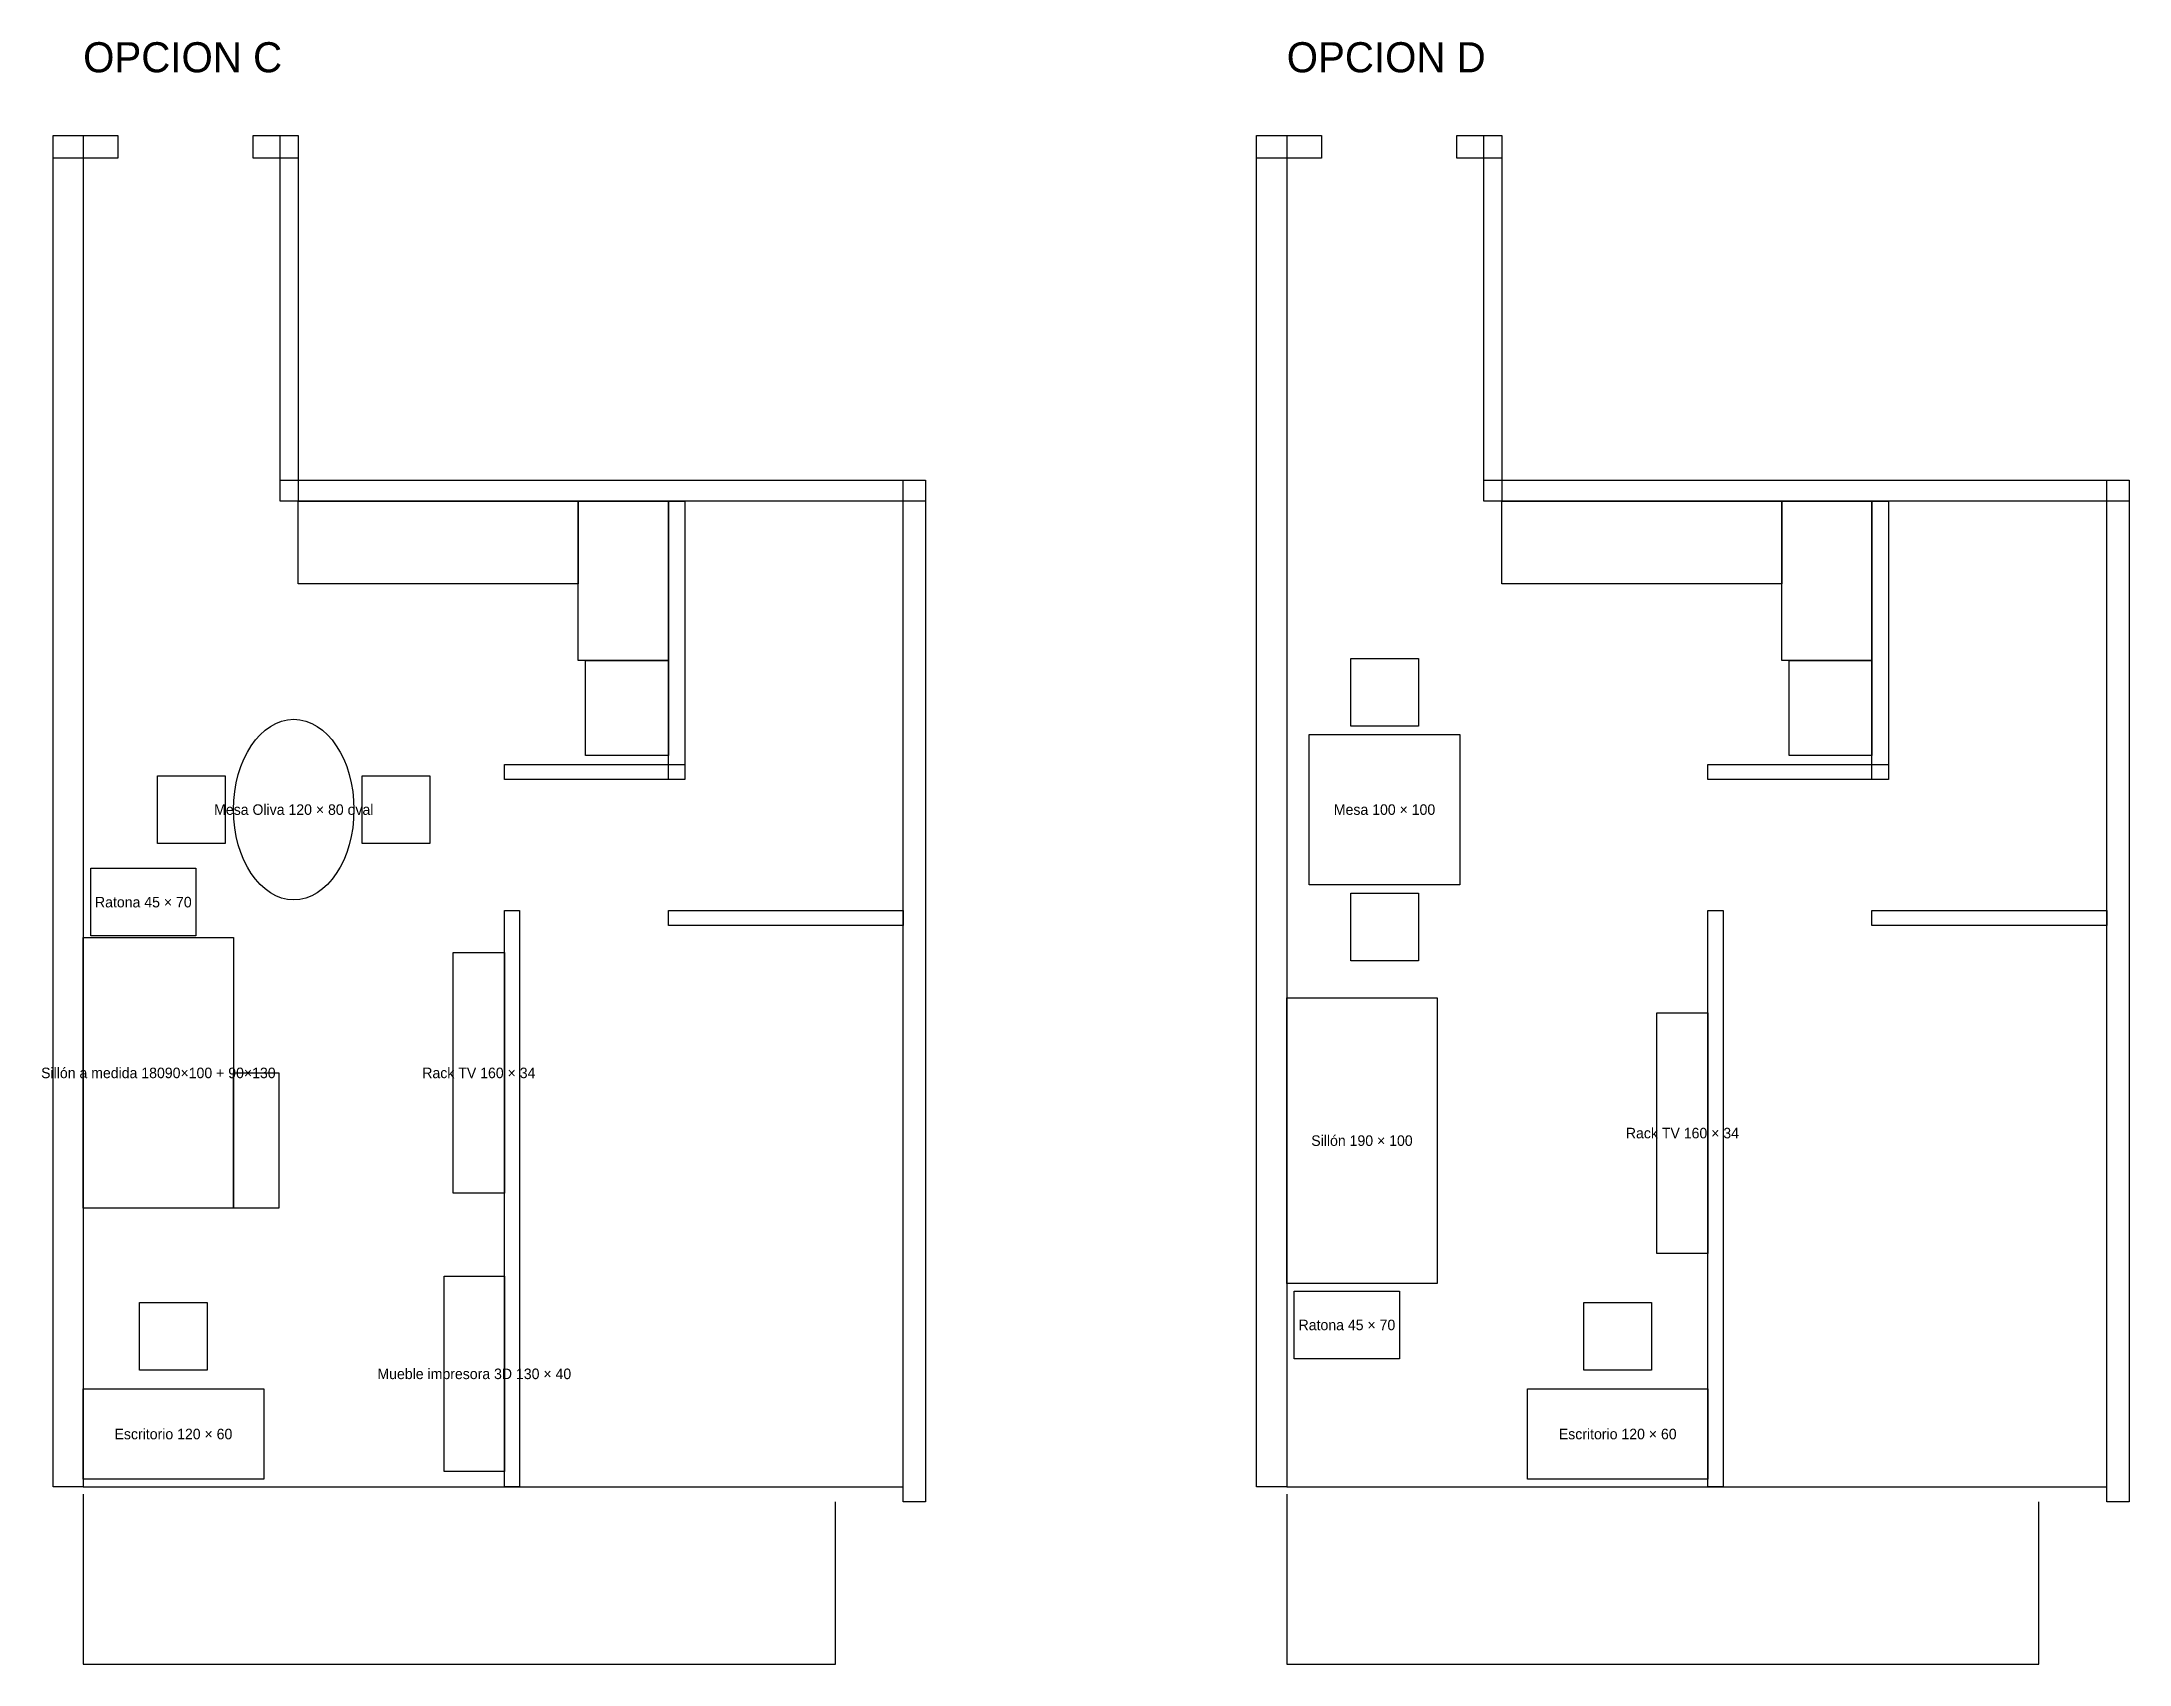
# Model space of a CAD drawing. Header units: metres. Extents: x -0.3 to 37.6, y -7.2 to 3.6.
# Drawn here: x 23.72 to 37.6, y -7.18 to 3.6 of the extents above; entities that cross this region are included whole.
import ezdxf
from ezdxf.enums import TextEntityAlignment as Align

# ---------------------------------------------------------------- set-up
doc = ezdxf.new("R2010")
doc.units = ezdxf.units.M
for name, color, linetype in [('COCINA', 8, 'Continuous'), ('MUEBLES_C', 6, 'Continuous'), ('MUEBLES_D', 4, 'Continuous'), ('MUROS', 7, 'Continuous'), ('TEXTOS', 2, 'Continuous')]:
    doc.layers.add(name, color=color, linetype=linetype)

msp = doc.modelspace()

# ---------------------------------------------------------------- texts
at = {"layer": 'TEXTOS'}
for s, p in [('OPCION C', (24, 3.4)), ('OPCION D', (32, 3.4))]:
    msp.add_text(s, height=0.2, dxfattribs=at).set_placement(p)
for s, p in [('Mesa Oliva 120 × 80 oval', (25.4, -1.5)), ('Mesa 100 × 100', (32.65, -1.5)), ('Ratona 45 × 70', (24.4, -2.115)), ('Sillón a medida 18090×100 + 90×130', (24.5, -3.25)), ('Rack TV 160 × 34', (26.63, -3.25)), ('Sillón 190 × 100', (32.5, -3.7)), ('Rack TV 160 × 34', (34.63, -3.65)), ('Ratona 45 × 70', (32.4, -4.925)), ('Mueble impresora 3D 130 × 40', (26.6, -5.25)), ('Escritorio 120 × 60', (24.6, -5.65)), ('Escritorio 120 × 60', (34.2, -5.65))]:
    msp.add_text(s, height=0.07, dxfattribs=at).set_placement(p, align=Align.MIDDLE_CENTER)

# ---------------------------------------------------------------- linework, layer by layer
at = {"layer": 'COCINA'}
for points in [[(25.43, 0.55), (27.29, 0.55), (27.29, 0), (25.43, 0)], [(27.29, 0.55), (27.89, 0.55), (27.89, -0.51), (27.29, -0.51)], [(33.43, 0.55), (35.29, 0.55), (35.29, 0), (33.43, 0)], [(35.29, 0.55), (35.89, 0.55), (35.89, -0.51), (35.29, -0.51)], [(27.34, -0.51), (27.89, -0.51), (27.89, -1.14), (27.34, -1.14)], [(35.34, -0.51), (35.89, -0.51), (35.89, -1.14), (35.34, -1.14)]]:
    msp.add_lwpolyline(points, close=True, dxfattribs=at)
at = {"layer": 'MUEBLES_C'}
for points in [[(24.495, -1.275), (24.945, -1.275), (24.945, -1.725), (24.495, -1.725)], [(25.855, -1.275), (26.305, -1.275), (26.305, -1.725), (25.855, -1.725)], [(24.05, -1.89), (24.75, -1.89), (24.75, -2.34), (24.05, -2.34)], [(24, -2.35), (25, -2.35), (25, -4.15), (24, -4.15)], [(26.46, -2.45), (26.8, -2.45), (26.8, -4.05), (26.46, -4.05)], [(25, -3.25), (25.3, -3.25), (25.3, -4.15), (25, -4.15)], [(26.4, -4.6), (26.8, -4.6), (26.8, -5.9), (26.4, -5.9)], [(24.375, -4.775), (24.825, -4.775), (24.825, -5.225), (24.375, -5.225)], [(24, -5.35), (25.2, -5.35), (25.2, -5.95), (24, -5.95)]]:
    msp.add_lwpolyline(points, close=True, dxfattribs=at)
msp.add_ellipse((25.4, -1.5), major_axis=(0, 0.6), ratio=0.666667, dxfattribs=at)
at = {"layer": 'MUEBLES_D'}
for points in [[(32.425, -0.495), (32.875, -0.495), (32.875, -0.945), (32.425, -0.945)], [(32.15, -1), (33.15, -1), (33.15, -2), (32.15, -2)], [(32.425, -2.055), (32.875, -2.055), (32.875, -2.505), (32.425, -2.505)], [(32, -2.75), (33, -2.75), (33, -4.65), (32, -4.65)], [(34.46, -2.85), (34.8, -2.85), (34.8, -4.45), (34.46, -4.45)], [(32.05, -4.7), (32.75, -4.7), (32.75, -5.15), (32.05, -5.15)], [(33.975, -4.775), (34.425, -4.775), (34.425, -5.225), (33.975, -5.225)], [(33.6, -5.35), (34.8, -5.35), (34.8, -5.95), (33.6, -5.95)]]:
    msp.add_lwpolyline(points, close=True, dxfattribs=at)
at = {"layer": 'MUROS'}
for p, q in [((24, -6), (29.45, -6)), ((32, -6), (37.45, -6))]:
    msp.add_line(p, q, dxfattribs=at)
for points in [[(23.8, 2.98), (24, 2.98), (24, -6), (23.8, -6)], [(23.8, 2.98), (24.23, 2.98), (24.23, 2.83), (23.8, 2.83)], [(25.13, 2.98), (25.43, 2.98), (25.43, 2.83), (25.13, 2.83)], [(25.31, 2.98), (25.43, 2.98), (25.43, 0.55), (25.31, 0.55)], [(31.8, 2.98), (32, 2.98), (32, -6), (31.8, -6)], [(31.8, 2.98), (32.23, 2.98), (32.23, 2.83), (31.8, 2.83)], [(33.13, 2.98), (33.43, 2.98), (33.43, 2.83), (33.13, 2.83)], [(33.31, 2.98), (33.43, 2.98), (33.43, 0.55), (33.31, 0.55)], [(25.31, 0.69), (29.6, 0.69), (29.6, 0.55), (25.31, 0.55)], [(29.45, 0.69), (29.6, 0.69), (29.6, -6.1), (29.45, -6.1)], [(33.31, 0.69), (37.6, 0.69), (37.6, 0.55), (33.31, 0.55)], [(37.45, 0.69), (37.6, 0.69), (37.6, -6.1), (37.45, -6.1)], [(27.89, 0.55), (28, 0.55), (28, -1.3), (27.89, -1.3)], [(35.89, 0.55), (36, 0.55), (36, -1.3), (35.89, -1.3)], [(26.8, -1.2), (28, -1.2), (28, -1.3), (26.8, -1.3)], [(34.8, -1.2), (36, -1.2), (36, -1.3), (34.8, -1.3)], [(26.8, -2.17), (26.9, -2.17), (26.9, -6), (26.8, -6)], [(27.89, -2.17), (29.45, -2.17), (29.45, -2.27), (27.89, -2.27)], [(34.8, -2.17), (34.9, -2.17), (34.9, -6), (34.8, -6)], [(35.89, -2.17), (37.45, -2.17), (37.45, -2.27), (35.89, -2.27)]]:
    msp.add_lwpolyline(points, close=True, dxfattribs=at)
for points in [[(24, -6.05), (24, -7.18), (29, -7.18), (29, -6.1)], [(32, -6.05), (32, -7.18), (37, -7.18), (37, -6.1)]]:
    msp.add_lwpolyline(points, dxfattribs=at)

msp.set_redraw_order([(e.dxf.handle, doc.entitydb.next_handle()) for e in msp.query("TEXT MTEXT ATTDEF DIMENSION ARC_DIMENSION")])  # texts and dimensions are drawn at this point

doc.saveas('drawing.dxf')
